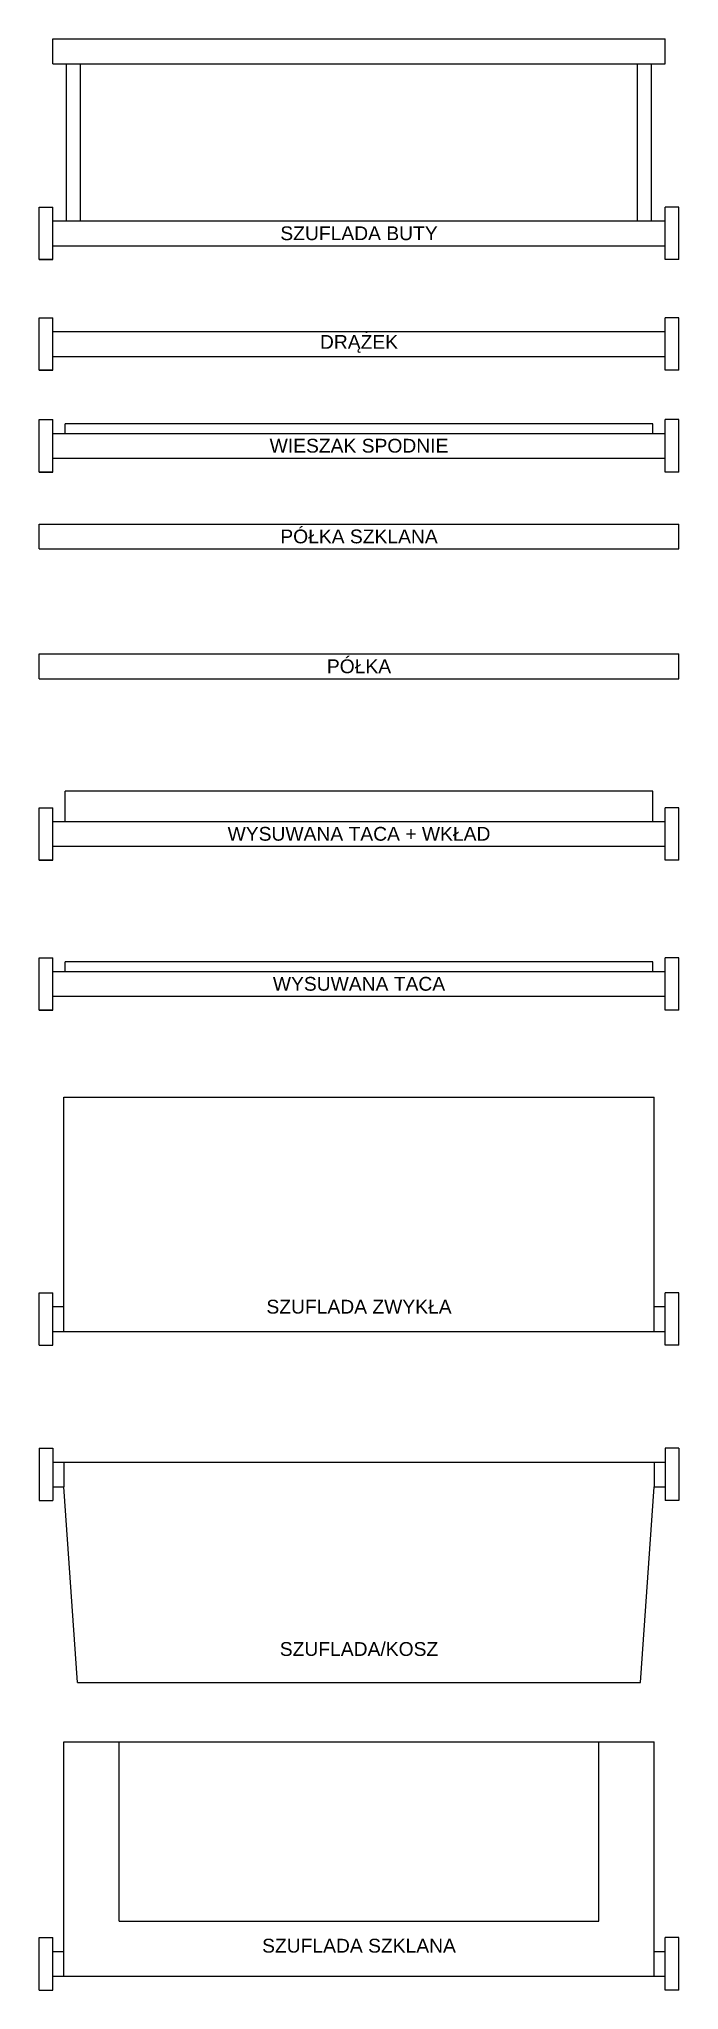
# Model space of a CAD drawing. Header units: millimetres. Extents: x 1528 to 3291, y 305 to 1763.
# Drawn here: x 2656.3 to 2702.7, y 960 to 1101.5 of the extents above; entities that cross this region are included whole.
import ezdxf

# ---------------------------------------------------------------- set-up
doc = ezdxf.new("R2010")
doc.units = ezdxf.units.MM

msp = doc.modelspace()

# ---------------------------------------------------------------- texts
at = {"char_height": 1, "attachment_point": 5}
for s, insert, width in [('{\\fArial|b0|i0|c238|p0;SZUFLADA BUTY}', (2679.48, 1087.43), 44.4), ('{\\fArial|b0|i0|c238|p0;DRĄŻEK}', (2679.48, 1079.41), 44.4), ('{\\fArial|b0|i0|c238|p0;WIESZAK SPODNIE}', (2679.48, 1072.02), 44.4), ('{\\fArial|b0|i0|c238|p0;PÓŁKA SZKLANA}', (2679.48, 1065.44), 46.4), ('{\\fArial|b0|i0|c238|p0;PÓŁKA}', (2679.48, 1056.02), 46.4), ('{\\fArial|b0|i0|c238|p0;WYSUWANA TACA + WKŁAD}', (2679.48, 1043.87), 44.4), ('{\\fArial|b0|i0|c238|p0;WYSUWANA TACA}', (2679.48, 1032.99), 44.4), ('{\\fArial|b0|i0|c238|p0;SZUFLADA ZWYKŁA}', (2679.48, 1009.57), 42.8), ('{\\fArial|b0|i0|c238|p0;SZUFLADA/KOSZ}', (2679.48, 984.74), 42.8), ('{\\fArial|b0|i0|c238|p0;SZUFLADA SZKLANA}', (2679.48, 963.22), 42.8)]:
    msp.add_mtext(s, dxfattribs=dict(at, insert=insert, width=width))

# ---------------------------------------------------------------- linework, layer by layer
for p, q in [((2657.28, 1101.53), (2701.68, 1101.53)), ((2657.28, 1099.73), (2657.28, 1101.53)), ((2701.68, 1099.73), (2701.68, 1101.53)), ((2657.28, 1099.73), (2701.68, 1099.73)), ((2658.28, 1088.33), (2658.28, 1099.73)), ((2659.28, 1088.33), (2659.28, 1099.73)), ((2699.68, 1088.33), (2699.68, 1099.73)), ((2700.68, 1088.33), (2700.68, 1099.73)), ((2656.28, 1085.53), (2656.28, 1089.33)), ((2656.28, 1089.33), (2657.28, 1089.33)), ((2657.28, 1085.53), (2657.28, 1089.33)), ((2657.28, 1088.33), (2701.68, 1088.33)), ((2702.68, 1089.33), (2701.68, 1089.33)), ((2701.68, 1085.53), (2701.68, 1089.33)), ((2702.68, 1085.53), (2702.68, 1089.33)), ((2702.68, 1086.53), (2702.68, 1088.33)), ((2656.28, 1085.53), (2657.28, 1085.53)), ((2657.28, 1085.53), (2656.28, 1085.53)), ((2657.28, 1086.53), (2701.68, 1086.53)), ((2702.68, 1085.53), (2701.68, 1085.53)), ((2702.68, 1085.53), (2701.68, 1085.53)), ((2656.28, 1077.51), (2656.28, 1081.31)), ((2656.28, 1081.31), (2657.28, 1081.31)), ((2657.28, 1077.51), (2657.28, 1081.31)), ((2702.68, 1081.31), (2701.68, 1081.31)), ((2701.68, 1077.51), (2701.68, 1081.31)), ((2702.68, 1077.51), (2702.68, 1081.31)), ((2657.28, 1080.31), (2701.68, 1080.31)), ((2702.68, 1078.51), (2702.68, 1080.31)), ((2657.28, 1078.51), (2701.68, 1078.51)), ((2656.28, 1077.51), (2657.28, 1077.51)), ((2657.28, 1077.51), (2656.28, 1077.51)), ((2702.68, 1077.51), (2701.68, 1077.51)), ((2702.68, 1077.51), (2701.68, 1077.51)), ((2656.28, 1070.12), (2656.28, 1073.92)), ((2656.28, 1073.92), (2657.28, 1073.92)), ((2657.28, 1070.12), (2657.28, 1073.92)), ((2657.28, 1072.92), (2701.68, 1072.92)), ((2658.18, 1072.92), (2658.18, 1073.62)), ((2700.78, 1073.62), (2658.18, 1073.62)), ((2700.78, 1072.92), (2700.78, 1073.62)), ((2702.68, 1073.92), (2701.68, 1073.92)), ((2701.68, 1070.12), (2701.68, 1073.92)), ((2702.68, 1070.12), (2702.68, 1073.92)), ((2702.68, 1071.12), (2702.68, 1072.92)), ((2656.28, 1070.12), (2657.28, 1070.12)), ((2657.28, 1070.12), (2656.28, 1070.12)), ((2657.28, 1071.12), (2701.68, 1071.12)), ((2702.68, 1070.12), (2701.68, 1070.12)), ((2702.68, 1070.12), (2701.68, 1070.12)), ((2656.28, 1064.54), (2656.28, 1066.34)), ((2656.28, 1066.34), (2702.68, 1066.34)), ((2702.68, 1064.54), (2702.68, 1066.34)), ((2656.28, 1064.54), (2702.68, 1064.54)), ((2656.28, 1055.12), (2656.28, 1056.92)), ((2656.28, 1056.92), (2702.68, 1056.92)), ((2702.68, 1055.12), (2702.68, 1056.92)), ((2656.28, 1055.12), (2702.68, 1055.12)), ((2658.18, 1044.77), (2658.18, 1046.97)), ((2700.78, 1046.97), (2658.18, 1046.97)), ((2700.78, 1044.77), (2700.78, 1046.97)), ((2656.28, 1041.97), (2656.28, 1045.77)), ((2656.28, 1045.77), (2657.28, 1045.77)), ((2657.28, 1041.97), (2657.28, 1045.77)), ((2657.28, 1044.77), (2701.68, 1044.77)), ((2702.68, 1045.77), (2701.68, 1045.77)), ((2701.68, 1041.97), (2701.68, 1045.77)), ((2702.68, 1041.97), (2702.68, 1045.77)), ((2702.68, 1042.97), (2702.68, 1044.77)), ((2657.28, 1042.97), (2701.68, 1042.97)), ((2656.28, 1041.97), (2657.28, 1041.97)), ((2657.28, 1041.97), (2656.28, 1041.97)), ((2702.68, 1041.97), (2701.68, 1041.97)), ((2702.68, 1041.97), (2701.68, 1041.97)), ((2656.28, 1031.09), (2656.28, 1034.89)), ((2656.28, 1034.89), (2657.28, 1034.89)), ((2657.28, 1031.09), (2657.28, 1034.89)), ((2658.18, 1033.89), (2658.18, 1034.59)), ((2700.78, 1034.59), (2658.18, 1034.59)), ((2700.78, 1033.89), (2700.78, 1034.59)), ((2702.68, 1034.89), (2701.68, 1034.89)), ((2701.68, 1031.09), (2701.68, 1034.89)), ((2702.68, 1031.09), (2702.68, 1034.89)), ((2657.28, 1033.89), (2701.68, 1033.89)), ((2702.68, 1032.09), (2702.68, 1033.89)), ((2657.28, 1032.09), (2701.68, 1032.09)), ((2656.28, 1031.09), (2657.28, 1031.09)), ((2657.28, 1031.09), (2656.28, 1031.09)), ((2702.68, 1031.09), (2701.68, 1031.09)), ((2702.68, 1031.09), (2701.68, 1031.09)), ((2658.08, 1024.78), (2700.88, 1024.78)), ((2658.08, 1007.78), (2658.08, 1024.78)), ((2700.88, 1007.78), (2700.88, 1024.78)), ((2656.28, 1006.78), (2656.28, 1010.58)), ((2656.28, 1010.58), (2657.28, 1010.58)), ((2657.28, 1006.78), (2657.28, 1010.58)), ((2702.68, 1010.58), (2701.68, 1010.58)), ((2701.68, 1006.78), (2701.68, 1010.58)), ((2702.68, 1006.78), (2702.68, 1010.58)), ((2657.28, 1009.58), (2658.08, 1009.58)), ((2700.88, 1009.58), (2701.68, 1009.58)), ((2702.68, 1007.78), (2702.68, 1009.58)), ((2657.28, 1007.78), (2701.68, 1007.78)), ((2656.28, 1006.78), (2657.28, 1006.78)), ((2702.68, 1006.78), (2701.68, 1006.78)), ((2656.28, 999.31), (2656.28, 995.51)), ((2656.28, 999.31), (2657.28, 999.31)), ((2657.28, 999.31), (2657.28, 995.51)), ((2702.68, 999.31), (2701.68, 999.31)), ((2701.68, 999.31), (2701.68, 995.51)), ((2702.68, 999.31), (2702.68, 995.51)), ((2657.28, 998.31), (2701.68, 998.31)), ((2658.08, 998.31), (2658.08, 996.51)), ((2700.88, 998.31), (2700.88, 996.51)), ((2702.68, 998.31), (2702.68, 996.51)), ((2657.28, 996.51), (2658.08, 996.51)), ((2659.08, 982.31), (2658.08, 996.51)), ((2699.88, 982.31), (2700.88, 996.51)), ((2700.88, 996.51), (2701.68, 996.51)), ((2656.28, 995.51), (2657.28, 995.51)), ((2702.68, 995.51), (2701.68, 995.51)), ((2659.08, 982.31), (2699.88, 982.31)), ((2658.08, 978.01), (2700.88, 978.01)), ((2658.08, 961.01), (2658.08, 978.01)), ((2662.08, 965.01), (2662.08, 978.01)), ((2696.88, 965.01), (2696.88, 978.01)), ((2700.88, 961.01), (2700.88, 978.01)), ((2656.28, 960.01), (2656.28, 963.81)), ((2656.28, 963.81), (2657.28, 963.81)), ((2657.28, 960.01), (2657.28, 963.81)), ((2662.08, 965.01), (2696.88, 965.01)), ((2702.68, 963.81), (2701.68, 963.81)), ((2701.68, 960.01), (2701.68, 963.81)), ((2702.68, 960.01), (2702.68, 963.81)), ((2657.28, 962.81), (2658.08, 962.81)), ((2700.88, 962.81), (2701.68, 962.81)), ((2702.68, 961.01), (2702.68, 962.81)), ((2657.28, 961.01), (2701.68, 961.01)), ((2656.28, 960.01), (2657.28, 960.01)), ((2702.68, 960.01), (2701.68, 960.01))]:
    msp.add_line(p, q)

msp.set_redraw_order([(e.dxf.handle, doc.entitydb.next_handle()) for e in msp.query("TEXT MTEXT ATTDEF DIMENSION ARC_DIMENSION")])  # texts and dimensions are drawn at this point

doc.saveas('drawing.dxf')
